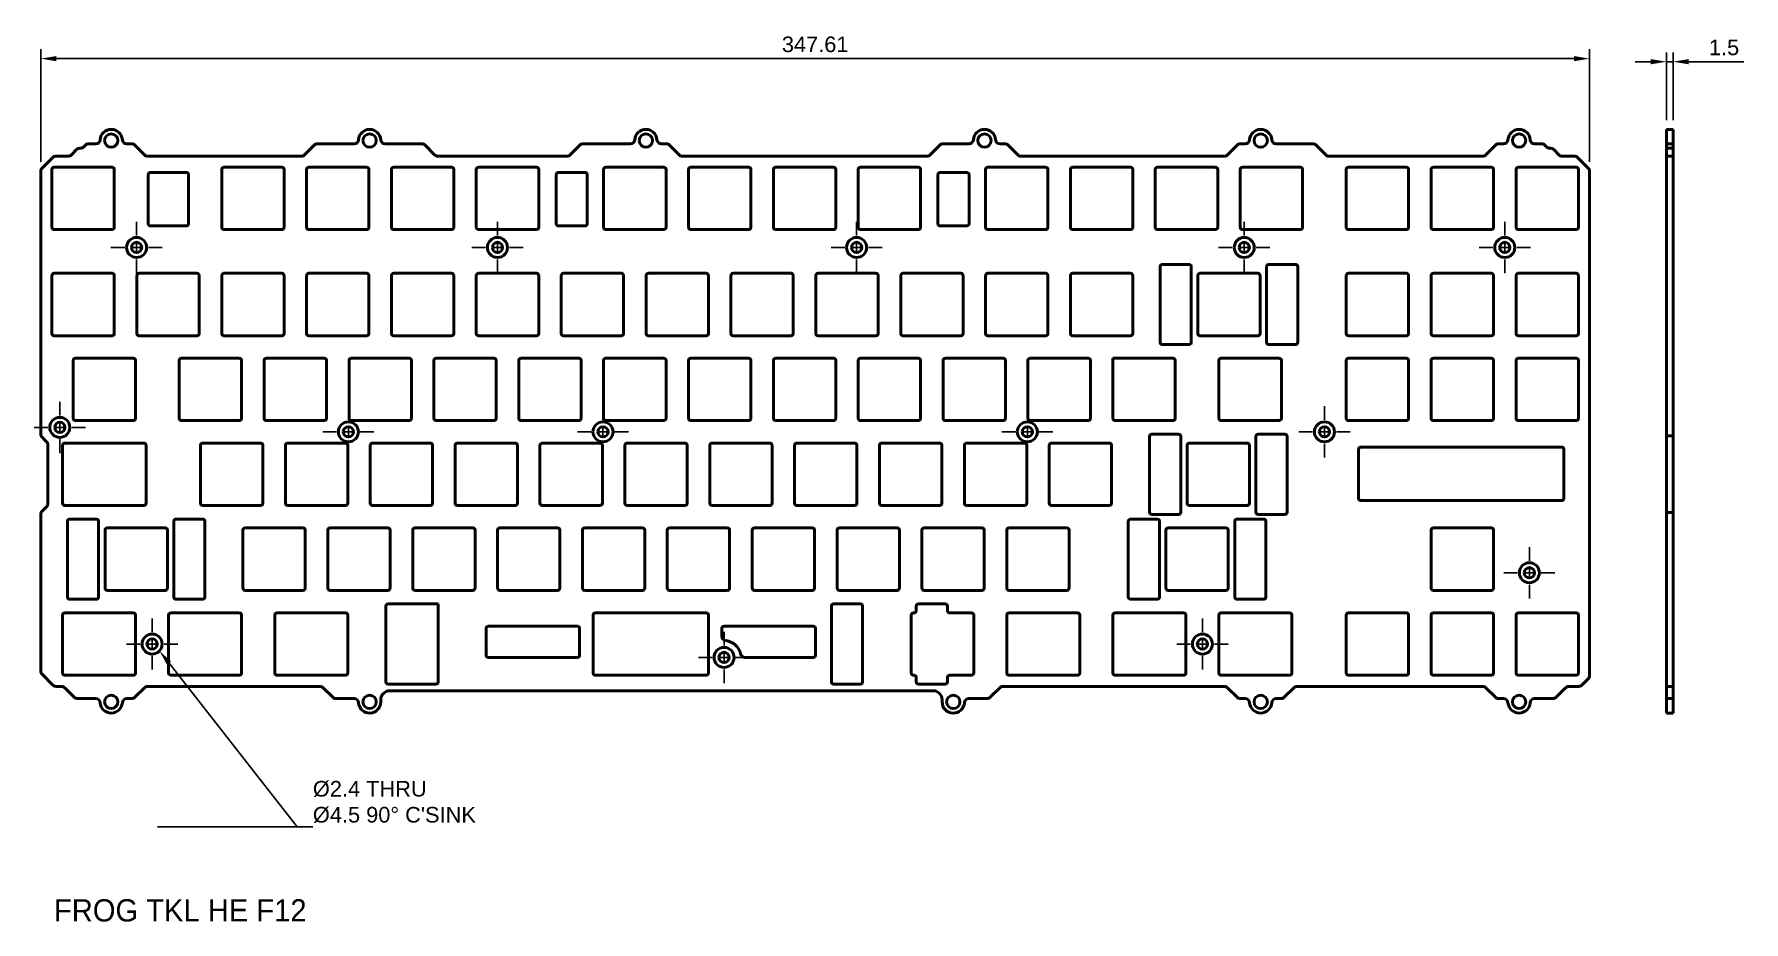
# Model space of a CAD drawing. Header units: millimetres. Extents: x 32 to 415, y 374 to 573.
import ezdxf
from ezdxf import colors
from ezdxf.entities.mleader import LeaderData, LeaderLine
from ezdxf.math import Vec2, Vec3

# ---------------------------------------------------------------- set-up
doc = ezdxf.new("R2010")
doc.units = ezdxf.units.MM
doc.header["$LTSCALE"] = 0.75
doc.linetypes.add('CENTER2', pattern=[28.575, 19.05, -3.175, 3.175, -3.175])
for name, color, linetype, lineweight in [('FD_Dimensions', 7, 'Continuous', 25), ('Hole Notes', 7, 'Continuous', 25), ('Notes', 7, 'Continuous', 25), ('Smart Centers', 7, 'CENTER2', 25), ('Visible', 7, 'Continuous', 50)]:
    doc.layers.add(name, color=color, linetype=linetype, lineweight=lineweight)
doc.styles.get("Standard").update_dxf_attribs({"font": ''})
doc.styles.get('Standard').set_extended_font_data('Arial')
doc.dimstyles.new('Dim-ISO-25', dxfattribs={"dimtxt": 3.5, "dimasz": 3.5, "dimexe": 2.1, "dimexo": 2.1, "dimgap": 1.4, "dimtad": 1, "dimdsep": 46, "dimtxsty": 'Standard', "dimcen": 0, "dimazin": 2, "dimtp": 0.1, "dimtm": 0.1, "dimtfac": 0.714286, "dimtmove": 0, "dimatfit": 3, "dimfxl": 1, "dimarcsym": 0})

msp = doc.modelspace()

# ---------------------------------------------------------------- texts
at = {"layer": 'Notes', "insert": (36.183, 379.071), "char_height": 5, "attachment_point": 1}
msp.add_mtext_dynamic_manual_height_columns('{\\fGulim|b0|i0|c129|p50;FROG TKL HE F12}', width=103.39878, gutter_width=17.5, heights=[0], dxfattribs=at)

# ---------------------------------------------------------------- blocks, each defined once
blk = doc.blocks.new('*U21')
at = {"layer": 'Smart Centers', "color": 0, "ltscale": 0.75}
for p, q in [((0, 2.68), (0, 5.75)), ((-5.75, 0), (-2.68, 0)), ((2.68, 0), (5.75, 0)), ((0, -5.75), (0, -2.68))]:
    blk.add_line(p, q, dxfattribs=at)
at = {"layer": 'Smart Centers', "color": 0, "linetype": 'Continuous', "ltscale": 0.75}
for p, q in [((-0.89, 0), (0.89, 0)), ((0, -0.89), (0, 0.89))]:
    blk.add_line(p, q, dxfattribs=at)
blk = doc.blocks.new('*U22')
at = {"layer": 'Smart Centers', "color": 0, "ltscale": 0.75}
for p, q in [((0, 2.68), (0, 5.75)), ((-5.75, 0), (-2.68, 0)), ((2.68, 0), (5.75, 0)), ((0, -5.75), (0, -2.68))]:
    blk.add_line(p, q, dxfattribs=at)
at = {"layer": 'Smart Centers', "color": 0, "linetype": 'Continuous', "ltscale": 0.75}
for p, q in [((-0.89, 0), (0.89, 0)), ((0, -0.89), (0, 0.89))]:
    blk.add_line(p, q, dxfattribs=at)
blk = doc.blocks.new('*U23')
at = {"layer": 'Smart Centers', "color": 0, "ltscale": 0.75}
for p, q in [((0, 2.68), (0, 5.75)), ((-5.75, 0), (-2.68, 0)), ((2.68, 0), (5.75, 0)), ((0, -5.75), (0, -2.68))]:
    blk.add_line(p, q, dxfattribs=at)
at = {"layer": 'Smart Centers', "color": 0, "linetype": 'Continuous', "ltscale": 0.75}
for p, q in [((-0.89, 0), (0.89, 0)), ((0, -0.89), (0, 0.89))]:
    blk.add_line(p, q, dxfattribs=at)
blk = doc.blocks.new('*U24')
at = {"layer": 'Smart Centers', "color": 0, "ltscale": 0.75}
for p, q in [((0, 2.68), (0, 5.75)), ((-5.75, 0), (-2.68, 0)), ((2.68, 0), (5.75, 0)), ((0, -5.75), (0, -2.68))]:
    blk.add_line(p, q, dxfattribs=at)
at = {"layer": 'Smart Centers', "color": 0, "linetype": 'Continuous', "ltscale": 0.75}
for p, q in [((-0.89, 0), (0.89, 0)), ((0, -0.89), (0, 0.89))]:
    blk.add_line(p, q, dxfattribs=at)
blk = doc.blocks.new('*U25')
at = {"layer": 'Smart Centers', "color": 0, "ltscale": 0.75}
for p, q in [((0, 2.68), (0, 5.75)), ((-5.75, 0), (-2.68, 0)), ((2.68, 0), (5.75, 0)), ((0, -5.75), (0, -2.68))]:
    blk.add_line(p, q, dxfattribs=at)
at = {"layer": 'Smart Centers', "color": 0, "linetype": 'Continuous', "ltscale": 0.75}
for p, q in [((-0.89, 0), (0.89, 0)), ((0, -0.89), (0, 0.89))]:
    blk.add_line(p, q, dxfattribs=at)
blk = doc.blocks.new('*U26')
at = {"layer": 'Smart Centers', "color": 0, "ltscale": 0.75}
for p, q in [((0, 2.68), (0, 5.75)), ((-5.75, 0), (-2.68, 0)), ((2.68, 0), (5.75, 0)), ((0, -5.75), (0, -2.68))]:
    blk.add_line(p, q, dxfattribs=at)
at = {"layer": 'Smart Centers', "color": 0, "linetype": 'Continuous', "ltscale": 0.75}
for p, q in [((-0.89, 0), (0.89, 0)), ((0, -0.89), (0, 0.89))]:
    blk.add_line(p, q, dxfattribs=at)
blk = doc.blocks.new('*U27')
at = {"layer": 'Smart Centers', "color": 0, "ltscale": 0.75}
for p, q in [((0, 2.68), (0, 5.75)), ((-5.75, 0), (-2.68, 0)), ((2.68, 0), (5.75, 0)), ((0, -5.75), (0, -2.68))]:
    blk.add_line(p, q, dxfattribs=at)
at = {"layer": 'Smart Centers', "color": 0, "linetype": 'Continuous', "ltscale": 0.75}
for p, q in [((-0.89, 0), (0.89, 0)), ((0, -0.89), (0, 0.89))]:
    blk.add_line(p, q, dxfattribs=at)
blk = doc.blocks.new('*U28')
at = {"layer": 'Smart Centers', "color": 0, "ltscale": 0.75}
for p, q in [((0, 2.68), (0, 5.75)), ((-5.75, 0), (-2.68, 0)), ((2.68, 0), (5.75, 0)), ((0, -5.75), (0, -2.68))]:
    blk.add_line(p, q, dxfattribs=at)
at = {"layer": 'Smart Centers', "color": 0, "linetype": 'Continuous', "ltscale": 0.75}
for p, q in [((-0.89, 0), (0.89, 0)), ((0, -0.89), (0, 0.89))]:
    blk.add_line(p, q, dxfattribs=at)
blk = doc.blocks.new('*U29')
at = {"layer": 'Smart Centers', "color": 0, "ltscale": 0.75}
for p, q in [((0, 2.68), (0, 5.75)), ((-5.75, 0), (-2.68, 0)), ((2.68, 0), (5.75, 0)), ((0, -5.75), (0, -2.68))]:
    blk.add_line(p, q, dxfattribs=at)
at = {"layer": 'Smart Centers', "color": 0, "linetype": 'Continuous', "ltscale": 0.75}
for p, q in [((-0.89, 0), (0.89, 0)), ((0, -0.89), (0, 0.89))]:
    blk.add_line(p, q, dxfattribs=at)
blk = doc.blocks.new('*U30')
at = {"layer": 'Smart Centers', "color": 0, "ltscale": 0.75}
for p, q in [((0, 2.68), (0, 5.75)), ((-5.75, 0), (-2.68, 0)), ((2.68, 0), (5.75, 0)), ((0, -5.75), (0, -2.68))]:
    blk.add_line(p, q, dxfattribs=at)
at = {"layer": 'Smart Centers', "color": 0, "linetype": 'Continuous', "ltscale": 0.75}
for p, q in [((-0.89, 0), (0.89, 0)), ((0, -0.89), (0, 0.89))]:
    blk.add_line(p, q, dxfattribs=at)
blk = doc.blocks.new('*U31')
at = {"layer": 'Smart Centers', "color": 0, "ltscale": 0.75}
for p, q in [((0, 2.68), (0, 5.75)), ((-5.75, 0), (-2.68, 0)), ((2.68, 0), (5.75, 0)), ((0, -5.75), (0, -2.68))]:
    blk.add_line(p, q, dxfattribs=at)
at = {"layer": 'Smart Centers', "color": 0, "linetype": 'Continuous', "ltscale": 0.75}
for p, q in [((-0.89, 0), (0.89, 0)), ((0, -0.89), (0, 0.89))]:
    blk.add_line(p, q, dxfattribs=at)
blk = doc.blocks.new('*U32')
at = {"layer": 'Smart Centers', "color": 0, "ltscale": 0.75}
for p, q in [((0, 2.68), (0, 5.75)), ((-5.75, 0), (-2.68, 0)), ((2.68, 0), (5.75, 0)), ((0, -5.75), (0, -2.68))]:
    blk.add_line(p, q, dxfattribs=at)
at = {"layer": 'Smart Centers', "color": 0, "linetype": 'Continuous', "ltscale": 0.75}
for p, q in [((-0.89, 0), (0.89, 0)), ((0, -0.89), (0, 0.89))]:
    blk.add_line(p, q, dxfattribs=at)
blk = doc.blocks.new('*U33')
at = {"layer": 'Smart Centers', "color": 0, "ltscale": 0.75}
for p, q in [((0, 2.68), (0, 5.75)), ((-5.75, 0), (-2.68, 0)), ((2.68, 0), (5.75, 0)), ((0, -5.75), (0, -2.68))]:
    blk.add_line(p, q, dxfattribs=at)
at = {"layer": 'Smart Centers', "color": 0, "linetype": 'Continuous', "ltscale": 0.75}
for p, q in [((-0.89, 0), (0.89, 0)), ((0, -0.89), (0, 0.89))]:
    blk.add_line(p, q, dxfattribs=at)
blk = doc.blocks.new('*U34')
at = {"layer": 'Smart Centers', "color": 0, "ltscale": 0.75}
for p, q in [((0, 2.68), (0, 5.75)), ((-5.75, 0), (-2.68, 0)), ((2.68, 0), (5.75, 0)), ((0, -5.75), (0, -2.68))]:
    blk.add_line(p, q, dxfattribs=at)
at = {"layer": 'Smart Centers', "color": 0, "linetype": 'Continuous', "ltscale": 0.75}
for p, q in [((-0.89, 0), (0.89, 0)), ((0, -0.89), (0, 0.89))]:
    blk.add_line(p, q, dxfattribs=at)
blk = doc.blocks.new('*D35')
at = {"layer": 'Defpoints', "color": 0, "transparency": 16777216}
for p in [(380.84, 567.73), (33.23, 542.44), (380.84, 542.44)]:
    blk.add_point(p, dxfattribs=at)
at = {"layer": 'FD_Dimensions', "color": 0, "lineweight": -2, "transparency": 16777216}
for p, q in [((33.23, 544.54), (33.23, 569.83)), ((380.84, 544.54), (380.84, 569.83)), ((36.73, 567.73), (377.34, 567.73))]:
    blk.add_line(p, q, dxfattribs=at)
at = {"layer": 'FD_Dimensions', "color": 0, "transparency": 16777216}
for points in [[(36.73, 568.31), (36.73, 567.15), (33.23, 567.73)], [(377.34, 568.31), (377.34, 567.15), (380.84, 567.73)]]:
    blk.add_solid(points, dxfattribs=at)
at = {"layer": 'FD_Dimensions', "color": 0, "transparency": 16777216, "insert": (207.04, 570.92), "char_height": 3.5, "attachment_point": 5}
blk.add_mtext('347.61', dxfattribs=at)
blk = doc.blocks.new('*D36')
at = {"layer": 'Defpoints', "color": 0, "transparency": 16777216}
for p in [(399.6, 567.04), (398.1, 551.85), (399.6, 551.85)]:
    blk.add_point(p, dxfattribs=at)
at = {"layer": 'FD_Dimensions', "color": 0, "lineweight": -2, "transparency": 16777216}
for p, q in [((398.1, 553.95), (398.1, 569.14)), ((399.6, 553.95), (399.6, 569.14)), ((394.6, 567.04), (391.1, 567.04)), ((398.1, 567.04), (399.6, 567.04)), ((403.1, 567.04), (415.47, 567.04))]:
    blk.add_line(p, q, dxfattribs=at)
at = {"layer": 'FD_Dimensions', "color": 0, "transparency": 16777216}
for points in [[(394.6, 567.63), (394.6, 566.46), (398.1, 567.04)], [(403.1, 567.63), (403.1, 566.46), (399.6, 567.04)]]:
    blk.add_solid(points, dxfattribs=at)
at = {"layer": 'FD_Dimensions', "color": 0, "transparency": 16777216, "insert": (411.04, 570.23), "char_height": 3.5, "attachment_point": 5}
blk.add_mtext('1.5', dxfattribs=at)

# ---------------------------------------------------------------- dimensions: what is measured, and where the dimension line sits
at = {"layer": 'FD_Dimensions'}
dim = msp.add_linear_dim(base=(380.844, 567.73), p1=(33.231, 542.441), p2=(380.844, 542.441), dimstyle='Dim-ISO-25', override={"dimlfac": 1, "dimclrd": 0, "dimclre": 0}, dxfattribs=at)
dim.commit()
dim.dimension.update_dxf_attribs({"geometry": '*D35', "text_midpoint": (207.038, 570.918)})
dim = msp.add_aligned_dim(p1=(398.104, 551.849), p2=(399.604, 551.849), distance=15.194, dimstyle='Dim-ISO-25', override={"dimlfac": 1, "dimclrd": 0, "dimclre": 0}, dxfattribs=at)
dim.commit()
dim.dimension.update_dxf_attribs({"geometry": '*D36', "text_midpoint": (411.039, 570.23)})

# ---------------------------------------------------------------- linework, layer by layer
at = {"layer": 'Visible', "extrusion": (1, -2.22045e-16, 2.96544e-13)}
for p, q in [((398.104, 551.849), (398.104, 549.528)), ((399.604, 551.849), (398.104, 551.849)), ((398.104, 549.528), (398.104, 548.599)), ((399.604, 549.528), (399.604, 551.849)), ((399.604, 549.528), (399.604, 548.599)), ((398.104, 548.599), (398.104, 548.306)), ((399.604, 548.599), (398.104, 548.599)), ((398.104, 547.892), (398.104, 548.306)), ((398.104, 547.599), (398.104, 547.892)), ((398.104, 547.599), (398.104, 547.306)), ((398.104, 547.599), (399.604, 547.599)), ((398.104, 546.148), (398.104, 547.306)), ((398.104, 545.856), (398.104, 546.148)), ((398.104, 545.563), (398.104, 545.856)), ((399.604, 545.856), (398.104, 545.856)), ((398.104, 545.563), (398.104, 543.148)), ((399.604, 548.306), (399.604, 548.599)), ((399.604, 548.306), (399.604, 547.892)), ((399.604, 547.892), (399.604, 547.599)), ((399.604, 547.306), (399.604, 547.599)), ((399.604, 547.306), (399.604, 546.148)), ((399.604, 546.148), (399.604, 545.856)), ((399.604, 545.856), (399.604, 545.563)), ((399.604, 543.148), (399.604, 545.563)), ((398.104, 542.441), (398.104, 543.148)), ((398.104, 483.037), (398.104, 542.441)), ((399.604, 543.148), (399.604, 542.441)), ((399.604, 542.441), (399.604, 483.037)), ((398.104, 481.736), (398.104, 483.037)), ((399.604, 483.037), (398.104, 483.037)), ((398.104, 481.029), (398.104, 481.736)), ((398.104, 467.857), (398.104, 481.029)), ((399.604, 483.037), (399.604, 481.736)), ((399.604, 481.029), (399.604, 481.736)), ((399.604, 481.029), (399.604, 467.857)), ((398.104, 467.15), (398.104, 467.857)), ((398.104, 465.849), (398.104, 467.15)), ((398.104, 430.257), (398.104, 465.849)), ((398.104, 465.849), (399.604, 465.849)), ((399.604, 467.15), (399.604, 467.857)), ((399.604, 467.15), (399.604, 465.849)), ((399.604, 465.849), (399.604, 430.257)), ((398.104, 429.55), (398.104, 430.257)), ((399.604, 430.257), (399.604, 429.55)), ((398.104, 429.55), (398.104, 427.136)), ((398.104, 426.843), (398.104, 427.136)), ((398.104, 426.843), (398.104, 426.55)), ((398.104, 426.843), (399.604, 426.843)), ((398.104, 426.55), (398.104, 424.392)), ((399.604, 427.136), (399.604, 429.55)), ((399.604, 427.136), (399.604, 426.843)), ((399.604, 426.843), (399.604, 426.55)), ((399.604, 426.55), (399.604, 424.392)), ((398.104, 424.392), (398.104, 424.1)), ((398.104, 424.1), (398.104, 423.171)), ((398.104, 424.1), (399.604, 424.1)), ((398.104, 423.171), (398.104, 420.85)), ((399.604, 424.1), (399.604, 424.392)), ((399.604, 424.1), (399.604, 423.171)), ((399.604, 420.85), (399.604, 423.171)), ((399.604, 420.85), (398.104, 420.85))]:
    msp.add_line(p, q, dxfattribs=at)
at = {"layer": 'Visible'}
for p, q in [((33.524, 543.148), (35.939, 545.563)), ((39.379, 545.856), (36.646, 545.856)), ((41.244, 547.306), (40.086, 546.148)), ((42.123, 547.599), (41.951, 547.599)), ((43.244, 548.306), (42.83, 547.892)), ((45.546, 548.599), (43.951, 548.599)), ((53.623, 548.599), (52.528, 548.599)), ((56.488, 546.148), (54.33, 548.306)), ((91.735, 545.856), (57.195, 545.856)), ((94.6, 548.306), (92.443, 546.148)), ((103.546, 548.599), (95.307, 548.599)), ((118.766, 548.599), (110.528, 548.599)), ((121.631, 546.148), (119.474, 548.306)), ((151.355, 545.856), (122.338, 545.856)), ((154.219, 548.306), (152.062, 546.148)), ((165.546, 548.599), (154.927, 548.599)), ((173.623, 548.599), (172.528, 548.599)), ((176.488, 546.148), (174.33, 548.306)), ((232.117, 545.856), (177.195, 545.856)), ((234.982, 548.306), (232.824, 546.148)), ((241.546, 548.599), (235.689, 548.599)), ((249.623, 548.599), (248.528, 548.599)), ((252.488, 546.148), (250.33, 548.306)), ((298.88, 545.856), (253.195, 545.856)), ((301.745, 548.306), (299.587, 546.148)), ((303.546, 548.599), (302.452, 548.599)), ((318.766, 548.599), (310.528, 548.599)), ((321.632, 546.148), (319.474, 548.306)), ((356.88, 545.856), (322.339, 545.856)), ((359.745, 548.306), (357.587, 546.148)), ((361.546, 548.599), (360.452, 548.599)), ((370.123, 548.599), (368.528, 548.599)), ((371.245, 547.892), (370.83, 548.306)), ((372.123, 547.599), (371.952, 547.599)), ((373.988, 546.148), (372.83, 547.306)), ((377.43, 545.856), (374.695, 545.856)), ((378.137, 545.563), (380.551, 543.148)), ((33.231, 542.441), (33.231, 483.037)), ((35.731, 529.856), (35.731, 542.856)), ((36.231, 543.356), (49.231, 543.356)), ((49.731, 542.856), (49.731, 529.856)), ((57.338, 530.699), (57.338, 541.699)), ((57.838, 542.199), (65.894, 542.199)), ((66.394, 530.699), (66.394, 541.699)), ((73.831, 529.856), (73.831, 542.856)), ((74.331, 543.356), (87.331, 543.356)), ((87.831, 542.856), (87.831, 529.856)), ((92.881, 529.856), (92.881, 542.856)), ((93.381, 543.356), (106.381, 543.356)), ((106.881, 542.856), (106.881, 529.856)), ((111.931, 529.856), (111.931, 542.856)), ((112.431, 543.356), (125.431, 543.356)), ((125.931, 542.856), (125.931, 529.856)), ((130.981, 529.856), (130.981, 542.856)), ((131.481, 543.356), (144.481, 543.356)), ((144.981, 542.856), (144.981, 529.856)), ((148.906, 530.699), (148.906, 541.699)), ((149.406, 542.199), (155.387, 542.199)), ((155.887, 530.699), (155.887, 541.699)), ((159.556, 529.856), (159.556, 542.856)), ((160.056, 543.356), (173.056, 543.356)), ((173.556, 542.856), (173.556, 529.856)), ((178.606, 529.856), (178.606, 542.856)), ((179.106, 543.356), (192.106, 543.356)), ((192.606, 542.856), (192.606, 529.856)), ((197.656, 529.856), (197.656, 542.856)), ((198.156, 543.356), (211.156, 543.356)), ((211.656, 542.856), (211.656, 529.856)), ((216.706, 529.856), (216.706, 542.856)), ((217.206, 543.356), (230.206, 543.356)), ((230.706, 542.856), (230.706, 529.856)), ((234.586, 530.699), (234.586, 541.699)), ((235.086, 542.199), (241.067, 542.199)), ((241.567, 530.699), (241.567, 541.699)), ((245.281, 529.856), (245.281, 542.856)), ((245.781, 543.356), (258.781, 543.356)), ((259.281, 542.856), (259.281, 529.856)), ((264.331, 529.856), (264.331, 542.856)), ((264.831, 543.356), (277.831, 543.356)), ((278.331, 542.856), (278.331, 529.856)), ((283.381, 529.856), (283.381, 542.856)), ((283.881, 543.356), (296.881, 543.356)), ((297.381, 542.856), (297.381, 529.856)), ((302.431, 529.856), (302.431, 542.856)), ((302.931, 543.356), (315.931, 543.356)), ((316.431, 542.856), (316.431, 529.856)), ((326.244, 529.856), (326.244, 542.856)), ((326.744, 543.356), (339.744, 543.356)), ((340.244, 542.856), (340.244, 529.856)), ((345.294, 529.856), (345.294, 542.856)), ((345.794, 543.356), (358.794, 543.356)), ((359.294, 542.856), (359.294, 529.856)), ((364.344, 529.856), (364.344, 542.856)), ((364.844, 543.356), (377.844, 543.356)), ((378.344, 542.856), (378.344, 529.856)), ((380.844, 429.257), (380.844, 542.441)), ((57.838, 530.199), (65.894, 530.199)), ((149.406, 530.199), (155.387, 530.199)), ((235.086, 530.199), (241.067, 530.199)), ((49.231, 529.356), (36.231, 529.356)), ((87.331, 529.356), (74.331, 529.356)), ((106.381, 529.356), (93.381, 529.356)), ((125.431, 529.356), (112.431, 529.356)), ((144.481, 529.356), (131.481, 529.356)), ((173.056, 529.356), (160.056, 529.356)), ((192.106, 529.356), (179.106, 529.356)), ((211.156, 529.356), (198.156, 529.356)), ((230.206, 529.356), (217.206, 529.356)), ((258.781, 529.356), (245.781, 529.356)), ((277.831, 529.356), (264.831, 529.356)), ((296.881, 529.356), (283.881, 529.356)), ((315.931, 529.356), (302.931, 529.356)), ((339.744, 529.356), (326.744, 529.356)), ((358.794, 529.356), (345.794, 529.356)), ((377.844, 529.356), (364.844, 529.356)), ((35.731, 506.043), (35.731, 519.043)), ((36.231, 519.543), (49.231, 519.543)), ((49.731, 519.043), (49.731, 506.043)), ((54.781, 506.043), (54.781, 519.043)), ((55.281, 519.543), (68.281, 519.543)), ((68.781, 519.043), (68.781, 506.043)), ((73.831, 506.043), (73.831, 519.043)), ((74.331, 519.543), (87.331, 519.543)), ((87.831, 519.043), (87.831, 506.043)), ((92.881, 506.043), (92.881, 519.043)), ((93.381, 519.543), (106.381, 519.543)), ((106.881, 519.043), (106.881, 506.043)), ((111.931, 506.043), (111.931, 519.043)), ((112.431, 519.543), (125.431, 519.543)), ((125.931, 519.043), (125.931, 506.043)), ((130.981, 506.043), (130.981, 519.043)), ((131.481, 519.543), (144.481, 519.543)), ((144.981, 519.043), (144.981, 506.043)), ((150.031, 506.043), (150.031, 519.043)), ((150.531, 519.543), (163.531, 519.543)), ((164.031, 519.043), (164.031, 506.043)), ((169.081, 506.043), (169.081, 519.043)), ((169.581, 519.543), (182.581, 519.543)), ((183.081, 519.043), (183.081, 506.043)), ((188.131, 506.043), (188.131, 519.043)), ((188.631, 519.543), (201.631, 519.543)), ((202.131, 519.043), (202.131, 506.043)), ((207.181, 506.043), (207.181, 519.043)), ((207.681, 519.543), (220.681, 519.543)), ((221.181, 519.043), (221.181, 506.043)), ((226.231, 506.043), (226.231, 519.043)), ((226.731, 519.543), (239.731, 519.543)), ((240.231, 519.043), (240.231, 506.043)), ((245.281, 506.043), (245.281, 519.043)), ((245.781, 519.543), (258.781, 519.543)), ((259.281, 519.043), (259.281, 506.043)), ((264.331, 506.043), (264.331, 519.043)), ((264.831, 519.543), (277.831, 519.543)), ((278.331, 519.043), (278.331, 506.043)), ((284.468, 504.043), (284.468, 521.043)), ((284.968, 521.543), (290.968, 521.543)), ((291.468, 521.043), (291.468, 504.043)), ((292.906, 506.043), (292.906, 519.043)), ((293.406, 519.543), (306.406, 519.543)), ((306.906, 519.043), (306.906, 506.043)), ((308.344, 504.043), (308.344, 521.043)), ((308.844, 521.543), (314.844, 521.543)), ((315.344, 521.043), (315.344, 504.043)), ((326.244, 506.043), (326.244, 519.043)), ((326.744, 519.543), (339.744, 519.543)), ((340.244, 519.043), (340.244, 506.043)), ((345.294, 506.043), (345.294, 519.043)), ((345.794, 519.543), (358.794, 519.543)), ((359.294, 519.043), (359.294, 506.043)), ((364.344, 506.043), (364.344, 519.043)), ((364.844, 519.543), (377.844, 519.543)), ((378.344, 519.043), (378.344, 506.043)), ((49.231, 505.543), (36.231, 505.543)), ((68.281, 505.543), (55.281, 505.543)), ((87.331, 505.543), (74.331, 505.543)), ((106.381, 505.543), (93.381, 505.543)), ((125.431, 505.543), (112.431, 505.543)), ((144.481, 505.543), (131.481, 505.543)), ((163.531, 505.543), (150.531, 505.543)), ((182.581, 505.543), (169.581, 505.543)), ((201.631, 505.543), (188.631, 505.543)), ((220.681, 505.543), (207.681, 505.543)), ((239.731, 505.543), (226.731, 505.543)), ((258.781, 505.543), (245.781, 505.543)), ((277.831, 505.543), (264.831, 505.543)), ((290.968, 503.543), (284.968, 503.543)), ((306.406, 505.543), (293.406, 505.543)), ((314.844, 503.543), (308.844, 503.543)), ((339.744, 505.543), (326.744, 505.543)), ((358.794, 505.543), (345.794, 505.543)), ((377.844, 505.543), (364.844, 505.543)), ((40.494, 486.993), (40.494, 499.993)), ((40.994, 500.493), (53.994, 500.493)), ((54.494, 499.993), (54.494, 486.993)), ((64.306, 486.993), (64.306, 499.993)), ((64.806, 500.493), (77.806, 500.493)), ((78.306, 499.993), (78.306, 486.993)), ((83.356, 486.993), (83.356, 499.993)), ((83.856, 500.493), (96.856, 500.493)), ((97.356, 499.993), (97.356, 486.993)), ((102.406, 486.993), (102.406, 499.993)), ((102.906, 500.493), (115.906, 500.493)), ((116.406, 499.993), (116.406, 486.993)), ((121.456, 486.993), (121.456, 499.993)), ((121.956, 500.493), (134.956, 500.493)), ((135.456, 499.993), (135.456, 486.993)), ((140.506, 486.993), (140.506, 499.993)), ((141.006, 500.493), (154.006, 500.493)), ((154.506, 499.993), (154.506, 486.993)), ((159.556, 486.993), (159.556, 499.993)), ((160.056, 500.493), (173.056, 500.493)), ((173.556, 499.993), (173.556, 486.993)), ((178.606, 486.993), (178.606, 499.993)), ((179.106, 500.493), (192.106, 500.493)), ((192.606, 499.993), (192.606, 486.993)), ((197.656, 486.993), (197.656, 499.993)), ((198.156, 500.493), (211.156, 500.493)), ((211.656, 499.993), (211.656, 486.993)), ((216.706, 486.993), (216.706, 499.993)), ((217.206, 500.493), (230.206, 500.493)), ((230.706, 499.993), (230.706, 486.993)), ((235.756, 486.993), (235.756, 499.993)), ((236.256, 500.493), (249.256, 500.493)), ((249.756, 499.993), (249.756, 486.993)), ((254.806, 486.993), (254.806, 499.993)), ((255.306, 500.493), (268.306, 500.493)), ((268.806, 499.993), (268.806, 486.993)), ((273.856, 500.493), (287.356, 500.493)), ((273.856, 486.993), (273.856, 500.493)), ((287.856, 499.993), (287.856, 486.993)), ((297.669, 486.993), (297.669, 499.993)), ((298.169, 500.493), (311.169, 500.493)), ((311.669, 499.993), (311.669, 486.993)), ((326.244, 486.993), (326.244, 499.993)), ((326.744, 500.493), (339.744, 500.493)), ((340.244, 499.993), (340.244, 486.993)), ((345.294, 486.993), (345.294, 499.993)), ((345.794, 500.493), (358.794, 500.493)), ((359.294, 499.993), (359.294, 486.993)), ((364.344, 486.993), (364.344, 499.993)), ((364.844, 500.493), (377.844, 500.493)), ((378.344, 499.993), (378.344, 486.993)), ((53.994, 486.493), (40.994, 486.493)), ((77.806, 486.493), (64.806, 486.493)), ((96.856, 486.493), (83.856, 486.493)), ((115.906, 486.493), (102.906, 486.493)), ((134.956, 486.493), (121.956, 486.493)), ((154.006, 486.493), (141.006, 486.493)), ((173.056, 486.493), (160.056, 486.493)), ((192.106, 486.493), (179.106, 486.493)), ((211.156, 486.493), (198.156, 486.493)), ((230.206, 486.493), (217.206, 486.493)), ((249.256, 486.493), (236.256, 486.493)), ((268.306, 486.493), (255.306, 486.493)), ((287.356, 486.493), (274.356, 486.493)), ((311.169, 486.493), (298.169, 486.493)), ((339.744, 486.493), (326.744, 486.493)), ((358.794, 486.493), (345.794, 486.493)), ((377.844, 486.493), (364.844, 486.493)), ((33.231, 483.037), (34.532, 481.736)), ((34.825, 481.029), (34.825, 467.857)), ((38.113, 467.943), (38.113, 480.943)), ((38.613, 481.443), (56.375, 481.443)), ((56.875, 480.943), (56.875, 467.943)), ((69.069, 467.943), (69.069, 480.943)), ((69.569, 481.443), (82.569, 481.443)), ((83.069, 480.943), (83.069, 467.943)), ((88.119, 467.943), (88.119, 480.943)), ((88.619, 481.443), (101.619, 481.443)), ((102.119, 480.943), (102.119, 467.943)), ((107.169, 467.943), (107.169, 480.943)), ((107.669, 481.443), (120.669, 481.443)), ((121.169, 480.943), (121.169, 467.943)), ((126.219, 467.943), (126.219, 480.943)), ((126.719, 481.443), (139.719, 481.443)), ((140.219, 480.943), (140.219, 467.943)), ((145.269, 467.943), (145.269, 480.943)), ((145.769, 481.443), (158.769, 481.443)), ((159.269, 480.943), (159.269, 467.943)), ((164.319, 467.943), (164.319, 480.943)), ((164.819, 481.443), (177.819, 481.443)), ((178.319, 480.943), (178.319, 467.943)), ((183.369, 467.943), (183.369, 480.943)), ((183.869, 481.443), (196.869, 481.443)), ((197.369, 480.943), (197.369, 467.943)), ((202.419, 467.943), (202.419, 480.943)), ((202.919, 481.443), (215.919, 481.443)), ((216.419, 480.943), (216.419, 467.943)), ((221.469, 467.943), (221.469, 480.943)), ((221.969, 481.443), (234.969, 481.443)), ((235.469, 480.943), (235.469, 467.943)), ((240.519, 467.943), (240.519, 480.943)), ((241.019, 481.443), (254.019, 481.443)), ((254.519, 480.943), (254.519, 467.943)), ((259.569, 467.943), (259.569, 480.943)), ((260.069, 481.443), (273.069, 481.443)), ((273.569, 480.943), (273.569, 467.943)), ((282.087, 465.943), (282.087, 482.943)), ((282.587, 483.443), (288.587, 483.443)), ((289.087, 482.943), (289.087, 465.943)), ((290.525, 467.943), (290.525, 480.943)), ((291.025, 481.443), (304.025, 481.443)), ((304.525, 480.943), (304.525, 467.943)), ((305.963, 465.943), (305.963, 482.943)), ((306.463, 483.443), (312.463, 483.443)), ((312.963, 482.943), (312.963, 465.943)), ((329.014, 469.054), (329.014, 480.055)), ((329.514, 480.555), (374.593, 480.555)), ((375.093, 469.054), (375.093, 480.055)), ((329.514, 468.554), (374.593, 468.554)), ((34.532, 467.15), (33.231, 465.849)), ((33.231, 465.849), (33.231, 430.257)), ((56.375, 467.443), (38.613, 467.443)), ((39.7, 464.393), (45.7, 464.393)), ((63.576, 464.393), (69.576, 464.393)), ((82.569, 467.443), (69.569, 467.443)), ((101.619, 467.443), (88.619, 467.443)), ((120.669, 467.443), (107.669, 467.443)), ((139.719, 467.443), (126.719, 467.443)), ((158.769, 467.443), (145.769, 467.443)), ((177.819, 467.443), (164.819, 467.443)), ((196.869, 467.443), (183.869, 467.443)), ((215.919, 467.443), (202.919, 467.443)), ((234.969, 467.443), (221.969, 467.443)), ((254.019, 467.443), (241.019, 467.443)), ((273.069, 467.443), (260.069, 467.443)), ((277.825, 464.393), (283.825, 464.393)), ((288.587, 465.443), (282.587, 465.443)), ((304.025, 467.443), (291.025, 467.443)), ((301.701, 464.393), (307.701, 464.393)), ((312.463, 465.443), (306.463, 465.443)), ((39.2, 446.893), (39.2, 463.893)), ((46.2, 463.893), (46.2, 446.893)), ((47.638, 448.893), (47.638, 461.893)), ((48.138, 462.393), (61.138, 462.393)), ((61.638, 461.893), (61.638, 448.893)), ((63.076, 446.893), (63.076, 463.893)), ((70.076, 463.893), (70.076, 446.893)), ((78.594, 448.893), (78.594, 461.893)), ((79.094, 462.393), (92.094, 462.393)), ((92.594, 461.893), (92.594, 448.893)), ((97.644, 448.893), (97.644, 461.893)), ((98.144, 462.393), (111.144, 462.393)), ((111.644, 461.893), (111.644, 448.893)), ((116.694, 448.893), (116.694, 461.893)), ((117.194, 462.393), (130.194, 462.393)), ((130.694, 461.893), (130.694, 448.893)), ((135.744, 448.893), (135.744, 461.893)), ((136.244, 462.393), (149.244, 462.393)), ((149.744, 461.893), (149.744, 448.893)), ((154.794, 448.893), (154.794, 461.893)), ((155.294, 462.393), (168.294, 462.393)), ((168.794, 461.893), (168.794, 448.893)), ((173.844, 448.893), (173.844, 461.893)), ((174.344, 462.393), (187.344, 462.393)), ((187.844, 461.893), (187.844, 448.893)), ((192.894, 448.893), (192.894, 461.893)), ((193.394, 462.393), (206.394, 462.393)), ((206.894, 461.893), (206.894, 448.893)), ((211.944, 448.893), (211.944, 461.893)), ((212.444, 462.393), (225.444, 462.393)), ((225.944, 461.893), (225.944, 448.893)), ((230.994, 448.893), (230.994, 461.893)), ((231.494, 462.393), (244.494, 462.393)), ((244.994, 461.893), (244.994, 448.893)), ((250.044, 448.893), (250.044, 461.893)), ((250.544, 462.393), (263.544, 462.393)), ((264.044, 461.893), (264.044, 448.893)), ((277.325, 446.893), (277.325, 463.893)), ((284.325, 463.893), (284.325, 446.893)), ((285.763, 448.893), (285.763, 461.893)), ((286.263, 462.393), (299.263, 462.393)), ((299.763, 461.893), (299.763, 448.893)), ((301.201, 446.893), (301.201, 463.893)), ((308.201, 463.893), (308.201, 446.893)), ((345.294, 448.893), (345.294, 461.893)), ((345.794, 462.393), (358.794, 462.393)), ((359.294, 461.893), (359.294, 448.893)), ((45.7, 446.393), (39.7, 446.393)), ((61.138, 448.393), (48.138, 448.393)), ((69.576, 446.393), (63.576, 446.393)), ((92.094, 448.393), (79.094, 448.393)), ((111.144, 448.393), (98.144, 448.393)), ((111.175, 445.343), (122.431, 445.343)), ((130.194, 448.393), (117.194, 448.393)), ((122.431, 445.343), (122.431, 427.843)), ((149.244, 448.393), (136.244, 448.393)), ((168.294, 448.393), (155.294, 448.393)), ((187.344, 448.393), (174.344, 448.393)), ((206.394, 448.393), (193.394, 448.393)), ((211.175, 445.343), (217.175, 445.343)), ((225.444, 448.393), (212.444, 448.393)), ((230.231, 445.343), (236.231, 445.343)), ((244.494, 448.393), (231.494, 448.393)), ((263.544, 448.393), (250.544, 448.393)), ((283.825, 446.393), (277.825, 446.393)), ((299.263, 448.393), (286.263, 448.393)), ((307.701, 446.393), (301.701, 446.393)), ((358.794, 448.393), (345.794, 448.393)), ((38.113, 429.843), (38.113, 442.843)), ((38.613, 443.343), (53.994, 443.343)), ((54.494, 442.843), (54.494, 429.843)), ((61.925, 429.843), (61.925, 442.843)), ((62.425, 443.343), (77.806, 443.343)), ((78.306, 442.843), (78.306, 429.843)), ((85.738, 429.843), (85.738, 442.843)), ((86.238, 443.343), (101.619, 443.343)), ((102.119, 442.843), (102.119, 429.843)), ((110.675, 427.843), (110.675, 444.843)), ((157.175, 429.843), (157.175, 442.843)), ((157.675, 443.343), (182.581, 443.343)), ((183.081, 442.843), (183.081, 429.843)), ((210.675, 427.843), (210.675, 444.843)), ((217.675, 444.843), (217.675, 427.843)), ((228.613, 429.843), (228.613, 442.843)), ((229.113, 443.343), (229.231, 443.343)), ((229.731, 443.843), (229.731, 444.843)), ((236.731, 444.843), (236.731, 443.843)), ((237.231, 443.343), (242.113, 443.343)), ((242.613, 442.843), (242.613, 429.843)), ((250.044, 429.843), (250.044, 442.843)), ((250.544, 443.343), (265.925, 443.343)), ((266.425, 442.843), (266.425, 429.843)), ((273.856, 429.843), (273.856, 442.843)), ((274.356, 443.343), (289.738, 443.343)), ((290.238, 442.843), (290.238, 429.843)), ((297.669, 429.843), (297.669, 442.843)), ((298.169, 443.343), (313.55, 443.343)), ((314.05, 442.843), (314.05, 429.843)), ((326.244, 429.843), (326.244, 442.843)), ((326.744, 443.343), (339.744, 443.343)), ((340.244, 442.843), (340.244, 429.843)), ((345.294, 429.843), (345.294, 442.843)), ((345.794, 443.343), (358.794, 443.343)), ((359.294, 442.843), (359.294, 429.843)), ((364.344, 429.843), (364.344, 442.843)), ((364.844, 443.343), (377.844, 443.343)), ((378.344, 442.843), (378.344, 429.843)), ((133.175, 433.843), (133.175, 439.843)), ((133.675, 440.343), (153.675, 440.343)), ((154.175, 439.843), (154.175, 433.843)), ((186.081, 438.097), (186.081, 439.843)), ((186.581, 440.343), (206.581, 440.343)), ((207.081, 439.843), (207.081, 433.843)), ((153.675, 433.343), (133.675, 433.343)), ((206.581, 433.343), (191.255, 433.343)), ((35.939, 427.136), (33.524, 429.55)), ((36.646, 426.843), (37.879, 426.843)), ((38.586, 426.55), (40.744, 424.392)), ((53.994, 429.343), (38.613, 429.343)), ((54.33, 424.392), (56.488, 426.55)), ((57.195, 426.843), (95.879, 426.843)), ((77.806, 429.343), (62.425, 429.343)), ((101.619, 429.343), (86.238, 429.343)), ((96.586, 426.55), (98.744, 424.392)), ((121.931, 427.343), (111.175, 427.343)), ((182.581, 429.343), (157.675, 429.343)), ((217.175, 427.343), (211.175, 427.343)), ((229.231, 429.343), (229.113, 429.343)), ((229.731, 427.843), (229.731, 428.843)), ((236.231, 427.343), (230.231, 427.343)), ((236.731, 428.843), (236.731, 427.843)), ((242.113, 429.343), (237.231, 429.343)), ((246.33, 424.392), (248.488, 426.55)), ((249.195, 426.843), (298.88, 426.843)), ((265.925, 429.343), (250.544, 429.343)), ((289.738, 429.343), (274.356, 429.343)), ((313.55, 429.343), (298.169, 429.343)), ((299.587, 426.55), (301.745, 424.392)), ((312.33, 424.392), (314.488, 426.55)), ((315.195, 426.843), (356.88, 426.843)), ((339.744, 429.343), (326.744, 429.343)), ((358.794, 429.343), (345.794, 429.343)), ((357.587, 426.55), (359.745, 424.392)), ((377.844, 429.343), (364.844, 429.343)), ((373.33, 424.392), (375.488, 426.55)), ((376.195, 426.843), (378.43, 426.843)), ((379.137, 427.136), (380.551, 428.55)), ((41.451, 424.1), (45.546, 424.1)), ((52.528, 424.1), (53.623, 424.1)), ((99.451, 424.1), (103.546, 424.1)), ((109.537, 423.35), (109.537, 423.843)), ((111.537, 425.843), (233.537, 425.843)), ((235.537, 423.843), (235.537, 423.35)), ((241.528, 424.1), (245.623, 424.1)), ((302.452, 424.1), (303.546, 424.1)), ((310.528, 424.1), (311.623, 424.1)), ((360.452, 424.1), (361.546, 424.1)), ((368.528, 424.1), (372.623, 424.1))]:
    msp.add_line(p, q, dxfattribs=at)
at = {"layer": 'Visible', "extrusion": (0, 0, -1)}
for centre, radius in [((-49.037, 549.349), 1.5), ((-107.037, 549.349), 1.5), ((-169.037, 549.349), 1.5), ((-245.037, 549.349), 1.5), ((-307.037, 549.349), 1.5), ((-365.037, 549.349), 1.5), ((-54.731, 525.356), 2.25), ((-54.731, 525.356), 1.15), ((-135.731, 525.356), 2.25), ((-135.731, 525.356), 1.15), ((-216.344, 525.356), 2.25), ((-216.344, 525.356), 1.15), ((-303.344, 525.356), 2.25), ((-303.344, 525.356), 1.15), ((-361.819, 525.356), 2.25), ((-361.819, 525.356), 1.15), ((-37.494, 484.968), 2.25), ((-37.494, 484.968), 1.15), ((-102.262, 483.968), 2.25), ((-102.262, 483.968), 1.15), ((-159.412, 483.968), 2.25), ((-159.412, 483.968), 1.15), ((-254.662, 483.968), 2.25), ((-254.662, 483.968), 1.15), ((-321.344, 483.968), 2.25), ((-321.344, 483.968), 1.15), ((-367.344, 452.343), 2.25), ((-367.344, 452.343), 1.15), ((-58.209, 436.343), 2.25), ((-58.209, 436.343), 1.15), ((-293.953, 436.343), 2.25), ((-293.953, 436.343), 1.15), ((-186.581, 433.343), 2.25), ((-186.581, 433.343), 1.15), ((-49.037, 423.35), 1.5), ((-107.037, 423.35), 1.5), ((-238.037, 423.35), 1.5), ((-307.037, 423.35), 1.5), ((-365.037, 423.35), 1.5)]:
    msp.add_circle(centre, radius, dxfattribs=at)
for centre, radius, start, end in [((-45.546, 549.599), 1, 184.09604, 270), ((-52.528, 549.599), 1, 270, 355.90396), ((-103.546, 549.599), 1, 184.09604, 270), ((-110.528, 549.599), 1, 270, 355.90396), ((-165.546, 549.599), 1, 184.09604, 270), ((-172.528, 549.599), 1, 270, 355.90396), ((-241.546, 549.599), 1, 184.09604, 270), ((-248.528, 549.599), 1, 270, 355.90396), ((-303.546, 549.599), 1, 184.09604, 270), ((-310.528, 549.599), 1, 270, 355.90396), ((-361.546, 549.599), 1, 184.09604, 270), ((-368.528, 549.599), 1, 270, 355.90396), ((-36.646, 544.856), 1, 45, 90), ((-39.379, 546.856), 1, 225, 270), ((-42.123, 548.599), 1, 225, 270), ((-57.195, 546.856), 1, 270, 315), ((-91.735, 546.856), 1, 225, 270), ((-122.338, 546.856), 1, 270, 315), ((-151.355, 546.856), 1, 225, 270), ((-177.195, 546.856), 1, 270, 315), ((-232.117, 546.856), 1, 225, 270), ((-253.195, 546.856), 1, 270, 315), ((-298.88, 546.856), 1, 225, 270), ((-322.339, 546.856), 1, 270, 315), ((-356.88, 546.856), 1, 225, 270), ((-371.952, 548.599), 1, 270, 315), ((-374.695, 546.856), 1, 270, 315), ((-377.43, 544.856), 1, 90, 135), ((-34.231, 542.441), 1, 0, 45), ((-36.231, 542.856), 0.5, 0, 90), ((-49.231, 542.856), 0.5, 90, 180), ((-57.838, 541.699), 0.5, 0, 90), ((-65.894, 541.699), 0.5, 90, 180), ((-74.331, 542.856), 0.5, 0, 90), ((-87.331, 542.856), 0.5, 90, 180), ((-93.381, 542.856), 0.5, 0, 90), ((-106.381, 542.856), 0.5, 90, 180), ((-112.431, 542.856), 0.5, 0, 90), ((-125.431, 542.856), 0.5, 90, 180), ((-131.481, 542.856), 0.5, 0, 90), ((-144.481, 542.856), 0.5, 90, 180), ((-149.406, 541.699), 0.5, 0, 90), ((-155.387, 541.699), 0.5, 90, 180), ((-160.056, 542.856), 0.5, 0, 90), ((-173.056, 542.856), 0.5, 90, 180), ((-179.106, 542.856), 0.5, 0, 90), ((-192.106, 542.856), 0.5, 90, 180), ((-198.156, 542.856), 0.5, 0, 90), ((-211.156, 542.856), 0.5, 90, 180), ((-217.206, 542.856), 0.5, 0, 90), ((-230.206, 542.856), 0.5, 90, 180), ((-235.086, 541.699), 0.5, 0, 90), ((-241.067, 541.699), 0.5, 90, 180), ((-245.781, 542.856), 0.5, 0, 90), ((-258.781, 542.856), 0.5, 90, 180), ((-264.831, 542.856), 0.5, 0, 90), ((-277.831, 542.856), 0.5, 90, 180), ((-283.881, 542.856), 0.5, 0, 90), ((-296.881, 542.856), 0.5, 90, 180), ((-302.931, 542.856), 0.5, 0, 90), ((-315.931, 542.856), 0.5, 90, 180), ((-326.744, 542.856), 0.5, 0, 90), ((-339.744, 542.856), 0.5, 90, 180), ((-345.794, 542.856), 0.5, 0, 90), ((-358.794, 542.856), 0.5, 90, 180), ((-364.844, 542.856), 0.5, 0, 90), ((-377.844, 542.856), 0.5, 90, 180), ((-379.844, 542.441), 1, 135, 180), ((-36.231, 529.856), 0.5, 270, 0), ((-49.231, 529.856), 0.5, 180, 270), ((-57.838, 530.699), 0.5, 270, 0), ((-65.894, 530.699), 0.5, 180, 270), ((-74.331, 529.856), 0.5, 270, 0), ((-87.331, 529.856), 0.5, 180, 270), ((-93.381, 529.856), 0.5, 270, 0), ((-106.381, 529.856), 0.5, 180, 270), ((-112.431, 529.856), 0.5, 270, 0), ((-125.431, 529.856), 0.5, 180, 270), ((-131.481, 529.856), 0.5, 270, 0), ((-144.481, 529.856), 0.5, 180, 270), ((-149.406, 530.699), 0.5, 270, 0), ((-155.387, 530.699), 0.5, 180, 270), ((-160.056, 529.856), 0.5, 270, 0), ((-173.056, 529.856), 0.5, 180, 270), ((-179.106, 529.856), 0.5, 270, 0), ((-192.106, 529.856), 0.5, 180, 270), ((-198.156, 529.856), 0.5, 270, 0), ((-211.156, 529.856), 0.5, 180, 270), ((-217.206, 529.856), 0.5, 270, 0), ((-230.206, 529.856), 0.5, 180, 270), ((-235.086, 530.699), 0.5, 270, 0), ((-241.067, 530.699), 0.5, 180, 270), ((-245.781, 529.856), 0.5, 270, 0), ((-258.781, 529.856), 0.5, 180, 270), ((-264.831, 529.856), 0.5, 270, 0), ((-277.831, 529.856), 0.5, 180, 270), ((-283.881, 529.856), 0.5, 270, 0), ((-296.881, 529.856), 0.5, 180, 270), ((-302.931, 529.856), 0.5, 270, 0), ((-315.931, 529.856), 0.5, 180, 270), ((-326.744, 529.856), 0.5, 270, 0), ((-339.744, 529.856), 0.5, 180, 270), ((-345.794, 529.856), 0.5, 270, 0), ((-358.794, 529.856), 0.5, 180, 270), ((-364.844, 529.856), 0.5, 270, 0), ((-377.844, 529.856), 0.5, 180, 270), ((-36.231, 519.043), 0.5, 0, 90), ((-49.231, 519.043), 0.5, 90, 180), ((-55.281, 519.043), 0.5, 0, 90), ((-68.281, 519.043), 0.5, 90, 180), ((-74.331, 519.043), 0.5, 0, 90), ((-87.331, 519.043), 0.5, 90, 180), ((-93.381, 519.043), 0.5, 0, 90), ((-106.381, 519.043), 0.5, 90, 180), ((-112.431, 519.043), 0.5, 0, 90), ((-125.431, 519.043), 0.5, 90, 180), ((-131.481, 519.043), 0.5, 0, 90), ((-144.481, 519.043), 0.5, 90, 180), ((-150.531, 519.043), 0.5, 0, 90), ((-163.531, 519.043), 0.5, 90, 180), ((-169.581, 519.043), 0.5, 0, 90), ((-182.581, 519.043), 0.5, 90, 180), ((-188.631, 519.043), 0.5, 0, 90), ((-201.631, 519.043), 0.5, 90, 180), ((-207.681, 519.043), 0.5, 0, 90), ((-220.681, 519.043), 0.5, 90, 180), ((-226.731, 519.043), 0.5, 0, 90), ((-239.731, 519.043), 0.5, 90, 180), ((-245.781, 519.043), 0.5, 0, 90), ((-258.781, 519.043), 0.5, 90, 180), ((-264.831, 519.043), 0.5, 0, 90), ((-277.831, 519.043), 0.5, 90, 180), ((-284.968, 521.043), 0.5, 0, 90), ((-290.968, 521.043), 0.5, 90, 180), ((-293.406, 519.043), 0.5, 0, 90), ((-306.406, 519.043), 0.5, 90, 180), ((-308.844, 521.043), 0.5, 0, 90), ((-314.844, 521.043), 0.5, 90, 180), ((-326.744, 519.043), 0.5, 0, 90), ((-339.744, 519.043), 0.5, 90, 180), ((-345.794, 519.043), 0.5, 0, 90), ((-358.794, 519.043), 0.5, 90, 180), ((-364.844, 519.043), 0.5, 0, 90), ((-377.844, 519.043), 0.5, 90, 180), ((-36.231, 506.043), 0.5, 270, 0), ((-49.231, 506.043), 0.5, 180, 270), ((-55.281, 506.043), 0.5, 270, 0), ((-68.281, 506.043), 0.5, 180, 270), ((-74.331, 506.043), 0.5, 270, 0), ((-87.331, 506.043), 0.5, 180, 270), ((-93.381, 506.043), 0.5, 270, 0), ((-106.381, 506.043), 0.5, 180, 270), ((-112.431, 506.043), 0.5, 270, 0), ((-125.431, 506.043), 0.5, 180, 270), ((-131.481, 506.043), 0.5, 270, 0), ((-144.481, 506.043), 0.5, 180, 270), ((-150.531, 506.043), 0.5, 270, 0), ((-163.531, 506.043), 0.5, 180, 270), ((-169.581, 506.043), 0.5, 270, 0), ((-182.581, 506.043), 0.5, 180, 270), ((-188.631, 506.043), 0.5, 270, 0), ((-201.631, 506.043), 0.5, 180, 270), ((-207.681, 506.043), 0.5, 270, 0), ((-220.681, 506.043), 0.5, 180, 270), ((-226.731, 506.043), 0.5, 270, 0), ((-239.731, 506.043), 0.5, 180, 270), ((-245.781, 506.043), 0.5, 270, 0), ((-258.781, 506.043), 0.5, 180, 270), ((-264.831, 506.043), 0.5, 270, 0), ((-277.831, 506.043), 0.5, 180, 270), ((-284.968, 504.043), 0.5, 270, 0), ((-290.968, 504.043), 0.5, 180, 270), ((-293.406, 506.043), 0.5, 270, 0), ((-306.406, 506.043), 0.5, 180, 270), ((-308.844, 504.043), 0.5, 270, 0), ((-314.844, 504.043), 0.5, 180, 270), ((-326.744, 506.043), 0.5, 270, 0), ((-339.744, 506.043), 0.5, 180, 270), ((-345.794, 506.043), 0.5, 270, 0), ((-358.794, 506.043), 0.5, 180, 270), ((-364.844, 506.043), 0.5, 270, 0), ((-377.844, 506.043), 0.5, 180, 270), ((-40.994, 499.993), 0.5, 0, 90), ((-53.994, 499.993), 0.5, 90, 180), ((-64.806, 499.993), 0.5, 0, 90), ((-77.806, 499.993), 0.5, 90, 180), ((-83.856, 499.993), 0.5, 0, 90), ((-96.856, 499.993), 0.5, 90, 180), ((-102.906, 499.993), 0.5, 0, 90), ((-115.906, 499.993), 0.5, 90, 180), ((-121.956, 499.993), 0.5, 0, 90), ((-134.956, 499.993), 0.5, 90, 180), ((-141.006, 499.993), 0.5, 0, 90), ((-154.006, 499.993), 0.5, 90, 180), ((-160.056, 499.993), 0.5, 0, 90), ((-173.056, 499.993), 0.5, 90, 180), ((-179.106, 499.993), 0.5, 0, 90), ((-192.106, 499.993), 0.5, 90, 180), ((-198.156, 499.993), 0.5, 0, 90), ((-211.156, 499.993), 0.5, 90, 180), ((-217.206, 499.993), 0.5, 0, 90), ((-230.206, 499.993), 0.5, 90, 180), ((-236.256, 499.993), 0.5, 0, 90), ((-249.256, 499.993), 0.5, 90, 180), ((-255.306, 499.993), 0.5, 0, 90), ((-268.306, 499.993), 0.5, 90, 180), ((-287.356, 499.993), 0.5, 90, 180), ((-298.169, 499.993), 0.5, 0, 90), ((-311.169, 499.993), 0.5, 90, 180), ((-326.744, 499.993), 0.5, 0, 90), ((-339.744, 499.993), 0.5, 90, 180), ((-345.794, 499.993), 0.5, 0, 90), ((-358.794, 499.993), 0.5, 90, 180), ((-364.844, 499.993), 0.5, 0, 90), ((-377.844, 499.993), 0.5, 90, 180), ((-40.994, 486.993), 0.5, 270, 0), ((-53.994, 486.993), 0.5, 180, 270), ((-64.806, 486.993), 0.5, 270, 0), ((-77.806, 486.993), 0.5, 180, 270), ((-83.856, 486.993), 0.5, 270, 0), ((-96.856, 486.993), 0.5, 180, 270), ((-102.906, 486.993), 0.5, 270, 0), ((-115.906, 486.993), 0.5, 180, 270), ((-121.956, 486.993), 0.5, 270, 0), ((-134.956, 486.993), 0.5, 180, 270), ((-141.006, 486.993), 0.5, 270, 0), ((-154.006, 486.993), 0.5, 180, 270), ((-160.056, 486.993), 0.5, 270, 0), ((-173.056, 486.993), 0.5, 180, 270), ((-179.106, 486.993), 0.5, 270, 0), ((-192.106, 486.993), 0.5, 180, 270), ((-198.156, 486.993), 0.5, 270, 0), ((-211.156, 486.993), 0.5, 180, 270), ((-217.206, 486.993), 0.5, 270, 0), ((-230.206, 486.993), 0.5, 180, 270), ((-236.256, 486.993), 0.5, 270, 0), ((-249.256, 486.993), 0.5, 180, 270), ((-255.306, 486.993), 0.5, 270, 0), ((-268.306, 486.993), 0.5, 180, 270), ((-274.356, 486.993), 0.5, 270, 0), ((-287.356, 486.993), 0.5, 180, 270), ((-298.169, 486.993), 0.5, 270, 0), ((-311.169, 486.993), 0.5, 180, 270), ((-326.744, 486.993), 0.5, 270, 0), ((-339.744, 486.993), 0.5, 180, 270), ((-345.794, 486.993), 0.5, 270, 0), ((-358.794, 486.993), 0.5, 180, 270), ((-364.844, 486.993), 0.5, 270, 0), ((-377.844, 486.993), 0.5, 180, 270), ((-38.613, 480.943), 0.5, 0, 90), ((-56.375, 480.943), 0.5, 90, 180), ((-69.569, 480.943), 0.5, 0, 90), ((-82.569, 480.943), 0.5, 90, 180), ((-88.619, 480.943), 0.5, 0, 90), ((-101.619, 480.943), 0.5, 90, 180), ((-107.669, 480.943), 0.5, 0, 90), ((-120.669, 480.943), 0.5, 90, 180), ((-126.719, 480.943), 0.5, 0, 90), ((-139.719, 480.943), 0.5, 90, 180), ((-145.769, 480.943), 0.5, 0, 90), ((-158.769, 480.943), 0.5, 90, 180), ((-164.819, 480.943), 0.5, 0, 90), ((-177.819, 480.943), 0.5, 90, 180), ((-183.869, 480.943), 0.5, 0, 90), ((-196.869, 480.943), 0.5, 90, 180), ((-202.919, 480.943), 0.5, 0, 90), ((-215.919, 480.943), 0.5, 90, 180), ((-221.969, 480.943), 0.5, 0, 90), ((-234.969, 480.943), 0.5, 90, 180), ((-241.019, 480.943), 0.5, 0, 90), ((-254.019, 480.943), 0.5, 90, 180), ((-260.069, 480.943), 0.5, 0, 90), ((-273.069, 480.943), 0.5, 90, 180), ((-282.587, 482.943), 0.5, 0, 90), ((-288.587, 482.943), 0.5, 90, 180), ((-291.025, 480.943), 0.5, 0, 90), ((-304.025, 480.943), 0.5, 90, 180), ((-306.463, 482.943), 0.5, 0, 90), ((-312.463, 482.943), 0.5, 90, 180), ((-329.514, 480.055), 0.5, 0, 90), ((-374.593, 480.055), 0.5, 90, 180), ((-329.514, 469.054), 0.5, 270, 0), ((-374.593, 469.054), 0.5, 180, 270), ((-38.613, 467.943), 0.5, 270, 0), ((-39.7, 463.893), 0.5, 0, 90), ((-45.7, 463.893), 0.5, 90, 180), ((-56.375, 467.943), 0.5, 180, 270), ((-63.576, 463.893), 0.5, 0, 90), ((-69.569, 467.943), 0.5, 270, 0), ((-69.576, 463.893), 0.5, 90, 180), ((-82.569, 467.943), 0.5, 180, 270), ((-88.619, 467.943), 0.5, 270, 0), ((-101.619, 467.943), 0.5, 180, 270), ((-107.669, 467.943), 0.5, 270, 0), ((-120.669, 467.943), 0.5, 180, 270), ((-126.719, 467.943), 0.5, 270, 0), ((-139.719, 467.943), 0.5, 180, 270), ((-145.769, 467.943), 0.5, 270, 0), ((-158.769, 467.943), 0.5, 180, 270), ((-164.819, 467.943), 0.5, 270, 0), ((-177.819, 467.943), 0.5, 180, 270), ((-183.869, 467.943), 0.5, 270, 0), ((-196.869, 467.943), 0.5, 180, 270), ((-202.919, 467.943), 0.5, 270, 0), ((-215.919, 467.943), 0.5, 180, 270), ((-221.969, 467.943), 0.5, 270, 0), ((-234.969, 467.943), 0.5, 180, 270), ((-241.019, 467.943), 0.5, 270, 0), ((-254.019, 467.943), 0.5, 180, 270), ((-260.069, 467.943), 0.5, 270, 0), ((-273.069, 467.943), 0.5, 180, 270), ((-277.825, 463.893), 0.5, 0, 90), ((-282.587, 465.943), 0.5, 270, 0), ((-283.825, 463.893), 0.5, 90, 180), ((-288.587, 465.943), 0.5, 180, 270), ((-291.025, 467.943), 0.5, 270, 0), ((-301.701, 463.893), 0.5, 0, 90), ((-304.025, 467.943), 0.5, 180, 270), ((-306.463, 465.943), 0.5, 270, 0), ((-307.701, 463.893), 0.5, 90, 180), ((-312.463, 465.943), 0.5, 180, 270), ((-48.138, 461.893), 0.5, 0, 90), ((-61.138, 461.893), 0.5, 90, 180), ((-79.094, 461.893), 0.5, 0, 90), ((-92.094, 461.893), 0.5, 90, 180), ((-98.144, 461.893), 0.5, 0, 90), ((-111.144, 461.893), 0.5, 90, 180), ((-117.194, 461.893), 0.5, 0, 90), ((-130.194, 461.893), 0.5, 90, 180), ((-136.244, 461.893), 0.5, 0, 90), ((-149.244, 461.893), 0.5, 90, 180), ((-155.294, 461.893), 0.5, 0, 90), ((-168.294, 461.893), 0.5, 90, 180), ((-174.344, 461.893), 0.5, 0, 90), ((-187.344, 461.893), 0.5, 90, 180), ((-193.394, 461.893), 0.5, 0, 90), ((-206.394, 461.893), 0.5, 90, 180), ((-212.444, 461.893), 0.5, 0, 90), ((-225.444, 461.893), 0.5, 90, 180), ((-231.494, 461.893), 0.5, 0, 90), ((-244.494, 461.893), 0.5, 90, 180), ((-250.544, 461.893), 0.5, 0, 90), ((-263.544, 461.893), 0.5, 90, 180), ((-286.263, 461.893), 0.5, 0, 90), ((-299.263, 461.893), 0.5, 90, 180), ((-345.794, 461.893), 0.5, 0, 90), ((-358.794, 461.893), 0.5, 90, 180), ((-39.7, 446.893), 0.5, 270, 0), ((-45.7, 446.893), 0.5, 180, 270), ((-48.138, 448.893), 0.5, 270, 0), ((-61.138, 448.893), 0.5, 180, 270), ((-63.576, 446.893), 0.5, 270, 0), ((-69.576, 446.893), 0.5, 180, 270), ((-79.094, 448.893), 0.5, 270, 0), ((-92.094, 448.893), 0.5, 180, 270), ((-98.144, 448.893), 0.5, 270, 0), ((-111.175, 444.843), 0.5, 0, 90), ((-111.144, 448.893), 0.5, 180, 270), ((-117.194, 448.893), 0.5, 270, 0), ((-130.194, 448.893), 0.5, 180, 270), ((-136.244, 448.893), 0.5, 270, 0), ((-149.244, 448.893), 0.5, 180, 270), ((-155.294, 448.893), 0.5, 270, 0), ((-168.294, 448.893), 0.5, 180, 270), ((-174.344, 448.893), 0.5, 270, 0), ((-187.344, 448.893), 0.5, 180, 270), ((-193.394, 448.893), 0.5, 270, 0), ((-206.394, 448.893), 0.5, 180, 270), ((-211.175, 444.843), 0.5, 0, 90), ((-212.444, 448.893), 0.5, 270, 0), ((-217.175, 444.843), 0.5, 90, 180), ((-225.444, 448.893), 0.5, 180, 270), ((-230.231, 444.843), 0.5, 0, 90), ((-231.494, 448.893), 0.5, 270, 0), ((-236.231, 444.843), 0.5, 90, 180), ((-244.494, 448.893), 0.5, 180, 270), ((-250.544, 448.893), 0.5, 270, 0), ((-263.544, 448.893), 0.5, 180, 270), ((-277.825, 446.893), 0.5, 270, 0), ((-283.825, 446.893), 0.5, 180, 270), ((-286.263, 448.893), 0.5, 270, 0), ((-299.263, 448.893), 0.5, 180, 270), ((-301.701, 446.893), 0.5, 270, 0), ((-307.701, 446.893), 0.5, 180, 270), ((-345.794, 448.893), 0.5, 270, 0), ((-358.794, 448.893), 0.5, 180, 270), ((-38.613, 442.843), 0.5, 0, 90), ((-53.994, 442.843), 0.5, 90, 180), ((-62.425, 442.843), 0.5, 0, 90), ((-77.806, 442.843), 0.5, 90, 180), ((-86.238, 442.843), 0.5, 0, 90), ((-101.619, 442.843), 0.5, 90, 180), ((-157.675, 442.843), 0.5, 0, 90), ((-182.581, 442.843), 0.5, 90, 180), ((-229.113, 442.843), 0.5, 0, 90), ((-242.113, 442.843), 0.5, 90, 180), ((-250.544, 442.843), 0.5, 0, 90), ((-265.925, 442.843), 0.5, 90, 180), ((-274.356, 442.843), 0.5, 0, 90), ((-289.738, 442.843), 0.5, 90, 180), ((-298.169, 442.843), 0.5, 0, 90), ((-313.55, 442.843), 0.5, 90, 180), ((-326.744, 442.843), 0.5, 0, 90), ((-339.744, 442.843), 0.5, 90, 180), ((-345.794, 442.843), 0.5, 0, 90), ((-358.794, 442.843), 0.5, 90, 180), ((-364.844, 442.843), 0.5, 0, 90), ((-377.844, 442.843), 0.5, 90, 180), ((-186.581, 439.843), 0.5, 0, 90), ((-187.081, 438.097), 1, 276.00882, 0), ((-206.581, 439.843), 0.5, 90, 180), ((-191.255, 434.343), 1, 270, 347.92399), ((-206.581, 433.843), 0.5, 180, 270), ((-34.231, 430.257), 1, 315, 0), ((-38.613, 429.843), 0.5, 270, 0), ((-53.994, 429.843), 0.5, 180, 270), ((-62.425, 429.843), 0.5, 270, 0), ((-77.806, 429.843), 0.5, 180, 270), ((-86.238, 429.843), 0.5, 270, 0), ((-101.619, 429.843), 0.5, 180, 270), ((-157.675, 429.843), 0.5, 270, 0), ((-182.581, 429.843), 0.5, 180, 270), ((-229.113, 429.843), 0.5, 270, 0), ((-242.113, 429.843), 0.5, 180, 270), ((-250.544, 429.843), 0.5, 270, 0), ((-265.925, 429.843), 0.5, 180, 270), ((-274.356, 429.843), 0.5, 270, 0), ((-289.738, 429.843), 0.5, 180, 270), ((-298.169, 429.843), 0.5, 270, 0), ((-313.55, 429.843), 0.5, 180, 270), ((-326.744, 429.843), 0.5, 270, 0), ((-339.744, 429.843), 0.5, 180, 270), ((-345.794, 429.843), 0.5, 270, 0), ((-358.794, 429.843), 0.5, 180, 270), ((-364.844, 429.843), 0.5, 270, 0), ((-377.844, 429.843), 0.5, 180, 270), ((-36.646, 427.843), 1, 270, 315), ((-37.879, 425.843), 1, 90, 135), ((-57.195, 425.843), 1, 45, 90), ((-95.879, 425.843), 1, 90, 135), ((-111.175, 427.843), 0.5, 270, 0), ((-121.931, 427.843), 0.5, 180, 270), ((-211.175, 427.843), 0.5, 270, 0), ((-217.175, 427.843), 0.5, 180, 270), ((-230.231, 427.843), 0.5, 270, 0), ((-236.231, 427.843), 0.5, 180, 270), ((-249.195, 425.843), 1, 45, 90), ((-298.88, 425.843), 1, 90, 135), ((-315.195, 425.843), 1, 45, 90), ((-378.43, 427.843), 1, 225, 270), ((-379.844, 429.257), 1, 180, 225), ((-45.546, 423.1), 1, 90, 175.90396), ((-52.528, 423.1), 1, 4.09604, 90), ((-103.546, 423.1), 1, 90, 175.90396), ((-111.537, 423.843), 2, 0, 90), ((-233.537, 423.843), 2, 90, 180), ((-241.528, 423.1), 1, 4.09604, 90), ((-303.546, 423.1), 1, 90, 175.90396), ((-310.528, 423.1), 1, 4.09604, 90), ((-360.452, 425.1), 1, 270, 315), ((-361.546, 423.1), 1, 90, 175.90396), ((-368.528, 423.1), 1, 4.09604, 90), ((-372.623, 425.1), 1, 225, 270)]:
    msp.add_arc(centre, radius, start, end, dxfattribs=at)
at = {"layer": 'Visible'}
for centre, radius, start, end in [((49.037, 549.349), 2.5, 4.09604, 175.90396), ((107.037, 549.349), 2.5, 4.09604, 175.90396), ((169.037, 549.349), 2.5, 4.09604, 175.90396), ((245.037, 549.349), 2.5, 4.09604, 175.90396), ((307.037, 549.349), 2.5, 4.09604, 175.90396), ((365.037, 549.349), 2.5, 4.09604, 175.90396), ((41.951, 546.599), 1, 90, 135), ((43.951, 547.599), 1, 90, 135), ((53.623, 547.599), 1, 45, 90), ((95.307, 547.599), 1, 90, 135), ((118.766, 547.599), 1, 44.99999, 90.02811), ((154.927, 547.599), 1, 90, 135), ((173.623, 547.599), 1, 45, 90), ((235.689, 547.599), 1, 90, 135), ((249.623, 547.599), 1, 45, 90), ((302.452, 547.599), 1, 90, 135), ((318.767, 547.599), 1, 44.99999, 90.02811), ((360.452, 547.599), 1, 90, 135), ((370.123, 547.599), 1, 45, 90), ((372.123, 546.599), 1, 45, 90), ((33.825, 481.029), 1, 0, 45), ((33.825, 467.857), 1, 315, 0), ((229.231, 443.843), 0.5, 270, 0), ((237.231, 443.843), 0.5, 180, 270), ((133.675, 439.843), 0.5, 90, 180), ((153.675, 439.843), 0.5, 0, 90), ((133.675, 433.843), 0.5, 180, 270), ((153.675, 433.843), 0.5, 270, 0), ((186.581, 433.343), 3.78, 12.07601, 83.99118), ((229.231, 428.843), 0.5, 0, 90), ((237.231, 428.843), 0.5, 90, 180), ((356.88, 425.843), 1, 45, 90), ((376.195, 425.843), 1, 90, 135), ((41.451, 425.1), 1, 225, 270), ((49.037, 423.35), 2.5, 184.09604, 355.90396), ((53.623, 425.1), 1, 270, 315), ((99.451, 425.1), 1, 225, 270), ((107.037, 423.35), 2.5, 184.09604, 0), ((238.037, 423.35), 2.5, 180, 355.90396), ((245.623, 425.1), 1, 270, 315), ((302.452, 425.1), 1, 225, 270), ((307.037, 423.35), 2.5, 184.09604, 355.90396), ((311.623, 425.1), 1, 270, 315), ((365.037, 423.35), 2.5, 184.09604, 355.90396)]:
    msp.add_arc(centre, radius, start, end, dxfattribs=at)

# ---------------------------------------------------------------- block references
at = {"layer": 'Smart Centers', "ltscale": 0.75}
for name, p in [('*U34', (54.731, 525.356)), ('*U33', (135.731, 525.356)), ('*U32', (216.344, 525.356)), ('*U31', (303.344, 525.356)), ('*U30', (361.819, 525.356)), ('*U22', (37.494, 484.968)), ('*U23', (102.262, 483.968)), ('*U24', (159.412, 483.968)), ('*U27', (254.662, 483.968)), ('*U28', (321.344, 483.968)), ('*U29', (367.344, 452.343)), ('*U21', (58.209, 436.343)), ('*U26', (293.953, 436.343)), ('*U25', (186.581, 433.343))]:
    msp.add_blockref(name, p, dxfattribs=at)

msp.set_redraw_order([(e.dxf.handle, doc.entitydb.next_handle()) for e in msp.query("TEXT MTEXT ATTDEF DIMENSION ARC_DIMENSION")])  # texts and dimensions are drawn at this point

# ---------------------------------------------------------------- leaders
at = {"layer": 'Hole Notes'}
ml = msp.add_multileader_mtext('Standard', dxfattribs=at)
ml.set_content("%%C2.4 THRU\\P%%C4.5 90%%D C'SINK", color=256)
ml.set_leader_properties()
ml.build(insert=Vec2(0, 0))
ml.multileader.update_dxf_attribs({"text_left_attachment_type": 5, "text_right_attachment_type": 5, "dogleg_length": 3.5, "arrow_head_size": 3.5})
ctx = ml.context
ctx.base_point, ctx.char_height, ctx.arrow_head_size, ctx.landing_gap_size, ctx.plane_origin = Vec3(94.299, 395.324), 3.5, 3.5, 0, Vec3(65.44, 430.546)
ctx.left_attachment, ctx.right_attachment = 5, 5
notes = []
notes.append((ctx, [(0, (1, 1, 0), (90.799, 395.324), (1, 0), 3.5, [(0, [(59.852, 434.805)], 0, [])])]))
ctx.mtext.insert, ctx.mtext.flow_direction = Vec3(94.299, 405.615), 5
for ctx, leaders in notes:
    for number, flags, end, landing, length, lines in leaders:
        leader = LeaderData()
        leader.index, (leader.has_last_leader_line, leader.has_dogleg_vector, leader.attachment_direction) = number, flags
        leader.last_leader_point, leader.dogleg_vector, leader.dogleg_length = Vec3(end), Vec3(landing), length
        for number, points, colour, breaks in lines:
            line = LeaderLine()
            line.index, line.vertices, line.color, line.breaks = number, Vec3.list(points), colors.encode_raw_color(colour), breaks
            leader.lines.append(line)
        ctx.leaders.append(leader)

doc.saveas('drawing.dxf')
